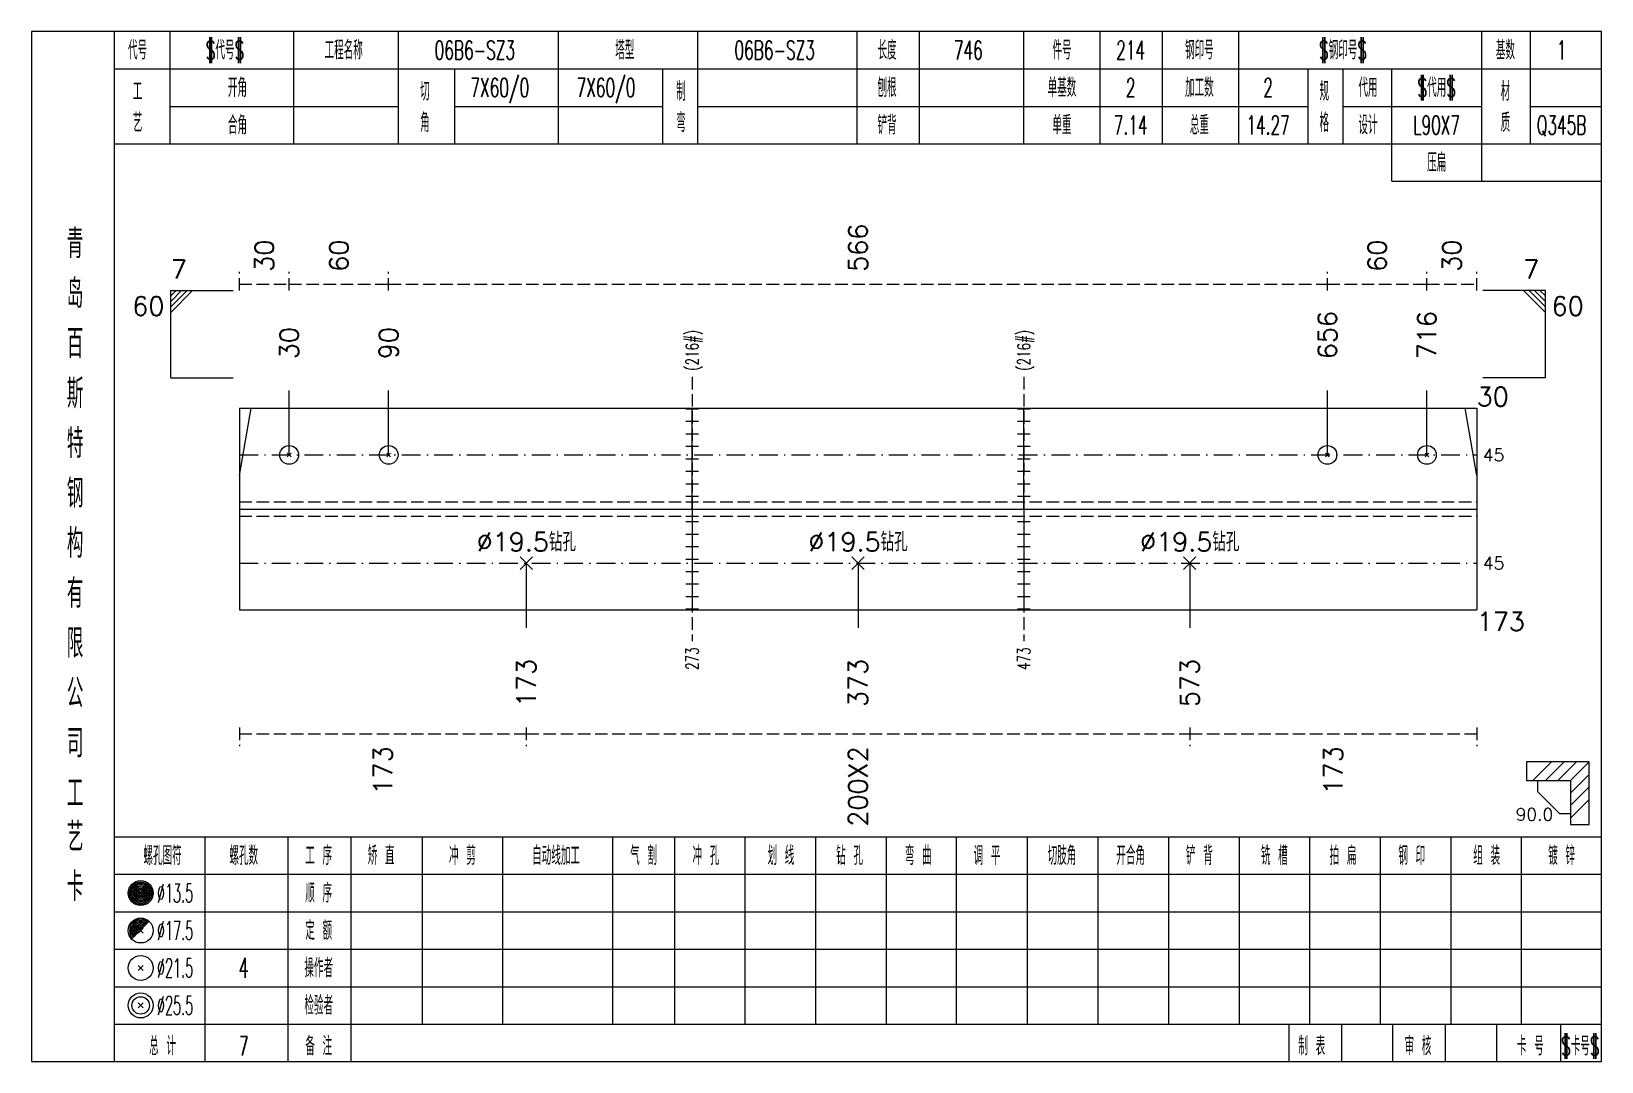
# Model space of a CAD drawing. Extents: x -533 to 8774, y 0 to 7979.
# Drawn here: x 2811.2 to 3062.6, y 7087.9 to 7252.9 of the extents above; entities that cross this region are included whole.
import ezdxf
from ezdxf.enums import TextEntityAlignment as Align

# ---------------------------------------------------------------- set-up
doc = ezdxf.new("R2010")
doc.units = 0
doc.header["$MEASUREMENT"] = 0
doc.linetypes.add('一点画线', pattern=[5.2, 3, -1, 0.2, -1])
doc.linetypes.add('虚线', pattern=[2.75, 2, -0.75])
doc.layers.get('0').update_dxf_attribs({"linetype": 'CONTINUOUS', "lineweight": 25})
for name, color, linetype, lineweight in [('1', 7, 'CONTINUOUS', 25), ('2', 7, 'CONTINUOUS', 25), ('4', 7, 'CONTINUOUS', 25), ('5', 7, 'CONTINUOUS', 25)]:
    doc.layers.add(name, color=color, linetype=linetype, lineweight=lineweight)
doc.styles.get("Standard").update_dxf_attribs({"font": 'simplex.shx', "width": 0.7, "height": 3, "bigfont": 'gbhzfs.shx'})

msp = doc.modelspace()

# ---------------------------------------------------------------- texts
at = {"color": 8, "linetype": 'Continuous', "lineweight": 9}
for s, p in [('566', (2943.55, 7214.39)), ('30', (2848.48, 7214.39)), ('60', (2860.43, 7214.39)), ('60', (3026.67, 7214.39)), ('30', (3038.62, 7214.39))]:
    msp.add_text(s, height=3, rotation=90, dxfattribs=at).set_placement(p, align=Align.MIDDLE_LEFT)
at = {"color": 7, "linetype": 'Continuous', "lineweight": 13}
msp.add_text('7', height=3, dxfattribs=at).set_placement((2833.5, 7212.39), align=Align.BOTTOM_LEFT)
msp.add_text('7', height=3, dxfattribs=at).set_placement((3052.6, 7212.39), align=Align.BOTTOM_RIGHT)
msp.add_text('60', height=3, dxfattribs=at).set_placement((2832.5, 7210.39), align=Align.TOP_RIGHT)
msp.add_text('60', height=3, dxfattribs=at).set_placement((3054.6, 7210.39), align=Align.TOP_LEFT)
for s, p in [('656', (3018.7, 7200.39)), ('716', (3034.63, 7200.39)), ('30', (2852.47, 7200.39)), ('90', (2868.4, 7200.39))]:
    msp.add_text(s, height=3, rotation=90, dxfattribs=at).set_placement(p, align=Align.MIDDLE_LEFT)
for s, height, p in [('30', 3, (3042.6, 7194.39)), ('45', 2, (3043.6, 7185.06)), ('45', 2, (3043.6, 7167.73))]:
    msp.add_text(s, height=height, dxfattribs=at).set_placement(p, align=Align.MIDDLE_LEFT)
at = {"color": 8, "linetype": 'Continuous', "lineweight": 9}
for s, p in [('173', (2867.47, 7138.39)), ('200X2', (2943.55, 7138.39)), ('173', (3019.63, 7138.39))]:
    msp.add_text(s, height=3, rotation=90, dxfattribs=at).set_placement(p, align=Align.MIDDLE_RIGHT)
at = {"layer": '1', "color": 7, "linetype": 'Continuous', "lineweight": 13}
for p in [(2890.44, 7168.73), (2943.55, 7168.73), (2996.66, 7168.73)]:
    msp.add_text('%%c19.5钻孔', height=3, dxfattribs=at).set_placement(p, align=Align.BOTTOM_CENTER)
msp.add_text('173', height=3, dxfattribs=at).set_placement((3042.6, 7158.39), align=Align.MIDDLE_LEFT)
for s, p in [('173', (2890.44, 7152.39)), ('373', (2943.55, 7152.39)), ('573', (2996.66, 7152.39))]:
    msp.add_text(s, height=3, rotation=90, dxfattribs=at).set_placement(p, align=Align.MIDDLE_RIGHT)
at = {"layer": '2', "color": 7, "linetype": 'Continuous', "lineweight": 13, "width": 0.7}
for p in [(2916.99, 7198.56), (2970.1, 7198.56)]:
    msp.add_text('(216#)', height=2, rotation=90, dxfattribs=at).set_placement(p, align=Align.MIDDLE_LEFT)
for s, p in [('273', (2916.99, 7154.23)), ('473', (2970.1, 7154.23))]:
    msp.add_text(s, height=2, rotation=90, dxfattribs=at).set_placement(p, align=Align.MIDDLE_RIGHT)
at = {"layer": '2', "color": 7, "linetype": 'Continuous', "lineweight": 13}
msp.add_text('90.0', height=2, dxfattribs=at).set_placement((3054.85, 7125.89), align=Align.BOTTOM_RIGHT)
at = {"layer": '4', "color": 1, "linetype": 'Continuous', "lineweight": 13}
for s, height, width, p in [('代号', 3, 0.6, (2828.2, 7249.89)), ('$代号$', 3, 0.6, (2842.2, 7249.89)), ('工程名称', 3, 0.6, (2861.2, 7249.89)), ('06B6-SZ3', 3, 0.6, (2882.2, 7249.89)), ('塔型', 3, 0.6, (2906.2, 7249.89)), ('06B6-SZ3', 3, 0.6, (2930.2, 7249.89)), ('长度', 3, 0.6, (2948.2, 7249.89)), ('746', 3, 0.6, (2961.2, 7249.89)), ('件号', 3, 0.6, (2976.2, 7249.89)), ('214', 3, 0.6, (2987.2, 7249.89)), ('钢印号', 3, 0.6, (2998.2, 7249.89)), ('$钢印号$', 3, 0.6, (3021.2, 7249.89)), ('基数', 3, 0.6, (3047.2, 7249.89)), ('1', 3, 0.6, (3056.2, 7249.89)), ('开角', 3, 0.6, (2844.2, 7243.89)), ('7X60/0', 3, 0.6, (2886.2, 7243.89)), ('7X60/0', 3, 0.6, (2903.2, 7243.89)), ('刨根', 3, 0.6, (2948.2, 7243.89)), ('单基数', 3, 0.6, (2976.2, 7243.89)), ('2', 3, 0.6, (2987.2, 7243.89)), ('加工数', 3, 0.6, (2998.2, 7243.89)), ('2', 3, 0.6, (3009.2, 7243.89)), ('代用', 3, 0.6, (3025.2, 7243.89)), ('$代用$', 3, 0.6, (3036.2, 7243.89)), ('工', 3, 0.6, (2828.2, 7243.29)), ('切', 3, 0.6, (2874.2, 7243.29)), ('制', 3, 0.6, (2915.2, 7243.29)), ('规', 3, 0.6, (3018.2, 7243.29)), ('材', 3, 0.6, (3047.2, 7243.29)), ('艺', 3, 0.6, (2828.2, 7238.29)), ('合角', 3, 0.6, (2844.2, 7237.89)), ('角', 3, 0.6, (2874.2, 7238.29)), ('弯', 3, 0.6, (2915.2, 7238.29)), ('铲背', 3, 0.6, (2948.2, 7237.89)), ('单重', 3, 0.6, (2976.2, 7237.89)), ('7.14', 3, 0.6, (2987.2, 7237.89)), ('总重', 3, 0.6, (2998.2, 7237.89)), ('14.27', 3, 0.6, (3009.2, 7237.89)), ('格', 3, 0.6, (3018.2, 7238.29)), ('设计', 3, 0.6, (3025.2, 7237.89)), ('L90X7', 3, 0.6, (3036.2, 7237.89)), ('质', 3, 0.6, (3047.2, 7238.29)), ('Q345B', 3, 0.6, (3056.2, 7237.89)), ('压扁', 3, 0.6, (3036.2, 7231.89)), ('青', 4.6, 0.8, (2818.2, 7218.89)), ('岛', 4.6, 0.8, (2818.2, 7210.89)), ('百', 4.6, 0.8, (2818.2, 7202.89)), ('斯', 4.6, 0.8, (2818.2, 7194.89)), ('特', 4.6, 0.8, (2818.2, 7186.89)), ('钢', 4.6, 0.8, (2818.2, 7178.89)), ('构', 4.6, 0.8, (2818.2, 7170.89)), ('有', 4.6, 0.8, (2818.2, 7162.89)), ('限', 4.6, 0.8, (2818.2, 7154.89)), ('公', 4.6, 0.8, (2818.2, 7146.89)), ('司', 4.6, 0.8, (2818.2, 7138.89)), ('工', 4.6, 0.8, (2818.2, 7130.89)), ('艺', 4.6, 0.8, (2818.2, 7123.89)), ('螺孔图符', 3, 0.6, (2832.2, 7120.89)), ('螺孔数', 3, 0.6, (2845.2, 7120.89)), ('工 序', 3, 0.6, (2857.2, 7120.89)), ('矫 直', 3, 0.6, (2867.2, 7120.89)), ('冲 剪', 3, 0.6, (2880.2, 7120.89)), ('自动线加工', 3, 0.6, (2895.2, 7120.89)), ('气 割', 3, 0.6, (2909.2, 7120.89)), ('冲 孔', 3, 0.6, (2919.2, 7120.89)), ('划 线', 3, 0.6, (2931.2, 7120.89)), ('钻 孔', 3, 0.6, (2942.2, 7120.89)), ('弯 曲', 3, 0.6, (2953.2, 7120.89)), ('调 平', 3, 0.6, (2964.2, 7120.89)), ('切肢角', 3, 0.6, (2976.2, 7120.89)), ('开合角', 3, 0.6, (2987.2, 7120.89)), ('铲 背', 3, 0.6, (2998.2, 7120.89)), ('铣 槽', 3, 0.6, (3010.2, 7120.89)), ('拍 扁', 3, 0.6, (3021.2, 7120.89)), ('钢 印', 3, 0.6, (3032.2, 7120.89)), ('组 装', 3, 0.6, (3044.2, 7120.89)), ('镀 锌', 3, 0.6, (3056.2, 7120.89)), ('卡', 4.6, 0.8, (2818.2, 7115.89)), ('%%C13.5', 3, 0.5, (2834.2, 7114.89)), ('顺 序', 3, 0.6, (2857.2, 7114.89)), ('%%C17.5', 3, 0.5, (2834.2, 7108.89)), ('定 额', 3, 0.6, (2857.2, 7108.89)), ('操作者', 3, 0.6, (2857.2, 7102.89)), ('%%C21.5', 3, 0.5, (2834.2, 7102.89)), ('4', 3.2, 0.6, (2845.2, 7102.89)), ('%%C25.5', 3, 0.5, (2834.2, 7096.89)), ('检验者', 3, 0.6, (2857.2, 7096.89)), ('总 计', 3, 0.6, (2832.2, 7090.39)), ('备 注', 3, 0.6, (2857.2, 7090.39)), ('制 表', 3, 0.6, (3016.2, 7090.39)), ('审 核', 3, 0.6, (3033.2, 7090.39)), ('卡 号', 3, 0.6, (3051.2, 7090.39)), ('$卡号$', 3, 0.6, (3059.2, 7090.39)), ('7', 3, 0.6, (2845.2, 7090.39))]:
    msp.add_text(s, height=height, dxfattribs=dict(at, width=width)).set_placement(p, align=Align.MIDDLE_CENTER)

# ---------------------------------------------------------------- blocks, each defined once
blk = doc.blocks.new('孔21.5')
at = {"layer": '5', "color": 7, "linetype": 'Continuous', "lineweight": 13}
for p, q in [((-0.2, -0.2), (0.2, 0.2)), ((0.2, -0.2), (-0.2, 0.2))]:
    blk.add_line(p, q, dxfattribs=at)
blk.add_circle((0, 0), 1, dxfattribs=at)

# ---------------------------------------------------------------- linework, layer by layer
at = {"color": 8, "linetype": '虚线', "lineweight": 9}
for p, q in [((2844.5, 7211.39), (2844.5, 7214.39)), ((2852.47, 7211.39), (2852.47, 7214.39)), ((2852.47, 7211.39), (2852.47, 7214.39)), ((2868.4, 7211.39), (2868.4, 7214.39)), ((2868.4, 7211.39), (2868.4, 7214.39)), ((3018.7, 7211.39), (3018.7, 7214.39)), ((3018.7, 7211.39), (3018.7, 7214.39)), ((3034.63, 7211.39), (3034.63, 7214.39)), ((3034.63, 7211.39), (3034.63, 7214.39)), ((3042.6, 7211.39), (3042.6, 7214.39)), ((2844.5, 7212.39), (2852.47, 7212.39)), ((2852.47, 7212.39), (2868.4, 7212.39)), ((2868.4, 7212.39), (3018.7, 7212.39)), ((3018.7, 7212.39), (3034.63, 7212.39)), ((3034.63, 7212.39), (3042.6, 7212.39)), ((2844.5, 7141.39), (2844.5, 7138.39)), ((2844.5, 7140.39), (2890.44, 7140.39)), ((2890.44, 7141.39), (2890.44, 7138.39)), ((2890.44, 7141.39), (2890.44, 7138.39)), ((2890.44, 7140.39), (2996.66, 7140.39)), ((2996.66, 7141.39), (2996.66, 7138.39)), ((2996.66, 7141.39), (2996.66, 7138.39)), ((2996.66, 7140.39), (3042.6, 7140.39)), ((3042.6, 7141.39), (3042.6, 7138.39))]:
    msp.add_line(p, q, dxfattribs=at)
at = {"color": 7, "linetype": 'Continuous', "lineweight": 13}
for p, q in [((2833.5, 7211.39), (2843.5, 7211.39)), ((2833.5, 7197.39), (2833.5, 7211.39)), ((2834.38, 7211.39), (2833.5, 7210.52)), ((2835.25, 7211.39), (2833.5, 7209.64)), ((2836.13, 7211.39), (2833.5, 7208.77)), ((2837, 7211.39), (2833.5, 7207.89)), ((3053.6, 7211.39), (3043.6, 7211.39)), ((3050.1, 7211.39), (3053.6, 7207.89)), ((3050.98, 7211.39), (3053.6, 7208.77)), ((3051.85, 7211.39), (3053.6, 7209.64)), ((3052.73, 7211.39), (3053.6, 7210.52)), ((3053.6, 7197.39), (3053.6, 7211.39)), ((2833.5, 7197.39), (2843.5, 7197.39)), ((2852.47, 7185.06), (2852.47, 7195.39)), ((2868.4, 7185.06), (2868.4, 7195.39)), ((3018.7, 7185.06), (3018.7, 7195.39)), ((3034.63, 7185.06), (3034.63, 7195.39)), ((3053.6, 7197.39), (3043.6, 7197.39)), ((2844.5, 7181.78), (2846.36, 7192.56)), ((3042.6, 7181.78), (3040.74, 7192.56)), ((2890.44, 7167.73), (2890.44, 7157.39)), ((2943.55, 7167.73), (2943.55, 7157.39)), ((2996.66, 7167.73), (2996.66, 7157.39))]:
    msp.add_line(p, q, dxfattribs=at)
at = {"color": 7, "linetype": 'Continuous', "lineweight": 18}
for p, q in [((2844.5, 7192.56), (2844.5, 7160.23)), ((2844.5, 7192.56), (3042.6, 7192.56)), ((3042.6, 7192.56), (3042.6, 7160.23)), ((2844.5, 7176.39), (3042.6, 7176.39))]:
    msp.add_line(p, q, dxfattribs=at)
at = {"color": 3, "linetype": '一点画线', "lineweight": 13}
for p, q in [((2844.5, 7185.06), (3042.6, 7185.06)), ((2844.5, 7167.73), (3042.6, 7167.73))]:
    msp.add_line(p, q, dxfattribs=at)
at = {"color": 1, "linetype": '虚线', "lineweight": 18}
for p, q in [((2844.5, 7177.56), (3042.6, 7177.56)), ((2844.5, 7175.23), (3042.6, 7175.23))]:
    msp.add_line(p, q, dxfattribs=at)
at = {"layer": '1', "color": 7, "linetype": 'Continuous', "lineweight": 13}
for p, q in [((2889.44, 7166.73), (2891.44, 7168.73)), ((2889.44, 7168.73), (2891.44, 7166.73)), ((2942.55, 7166.73), (2944.55, 7168.73)), ((2942.55, 7168.73), (2944.55, 7166.73)), ((2995.66, 7166.73), (2997.66, 7168.73)), ((2995.66, 7168.73), (2997.66, 7166.73))]:
    msp.add_line(p, q, dxfattribs=at)
at = {"layer": '1', "color": 7, "linetype": 'Continuous', "lineweight": 18}
msp.add_line((2844.5, 7160.23), (3042.6, 7160.23), dxfattribs=at)
at = {"layer": '2', "color": 216, "linetype": '虚线', "lineweight": 13}
for p, q in [((2916.99, 7197.56), (2916.99, 7155.23)), ((2970.1, 7197.56), (2970.1, 7155.23))]:
    msp.add_line(p, q, dxfattribs=at)
at = {"layer": '2', "color": 7, "linetype": 'Continuous', "lineweight": 13}
for p, q in [((2916.99, 7176.39), (2916.99, 7192.56)), ((2970.1, 7176.39), (2970.1, 7192.56)), ((2917.99, 7192.39), (2915.99, 7192.39)), ((2917.99, 7190.39), (2915.99, 7190.39)), ((2971.1, 7192.39), (2969.1, 7192.39)), ((2971.1, 7190.39), (2969.1, 7190.39)), ((2917.99, 7188.39), (2915.99, 7188.39)), ((2971.1, 7188.39), (2969.1, 7188.39)), ((2917.99, 7186.39), (2915.99, 7186.39)), ((2971.1, 7186.39), (2969.1, 7186.39)), ((2917.99, 7184.39), (2915.99, 7184.39)), ((2971.1, 7184.39), (2969.1, 7184.39)), ((2917.99, 7182.39), (2915.99, 7182.39)), ((2917.99, 7180.39), (2915.99, 7180.39)), ((2971.1, 7182.39), (2969.1, 7182.39)), ((2971.1, 7180.39), (2969.1, 7180.39)), ((2917.99, 7178.39), (2915.99, 7178.39)), ((2971.1, 7178.39), (2969.1, 7178.39)), ((2916.99, 7176.39), (2916.99, 7160.23)), ((2970.1, 7176.39), (2970.1, 7160.23)), ((2915.99, 7174.39), (2917.99, 7174.39)), ((2969.1, 7174.39), (2971.1, 7174.39)), ((2915.99, 7172.39), (2917.99, 7172.39)), ((2915.99, 7170.39), (2917.99, 7170.39)), ((2969.1, 7172.39), (2971.1, 7172.39)), ((2969.1, 7170.39), (2971.1, 7170.39)), ((2915.99, 7168.39), (2917.99, 7168.39)), ((2969.1, 7168.39), (2971.1, 7168.39)), ((2915.99, 7166.39), (2917.99, 7166.39)), ((2969.1, 7166.39), (2971.1, 7166.39)), ((2915.99, 7164.39), (2917.99, 7164.39)), ((2915.99, 7162.39), (2917.99, 7162.39)), ((2969.1, 7164.39), (2971.1, 7164.39)), ((2969.1, 7162.39), (2971.1, 7162.39)), ((2915.99, 7160.39), (2917.99, 7160.39)), ((2969.1, 7160.39), (2971.1, 7160.39)), ((3060.6, 7135.89), (3050.6, 7135.89)), ((3050.6, 7135.89), (3050.6, 7132.89)), ((3051.6, 7132.89), (3054.6, 7135.89)), ((3053.6, 7132.89), (3056.6, 7135.89)), ((3055.6, 7132.89), (3058.6, 7135.89)), ((3057.6, 7132.89), (3060.6, 7135.89)), ((3060.6, 7125.89), (3060.6, 7135.89)), ((3050.6, 7132.89), (3057.6, 7132.89)), ((3052.35, 7132.89), (3052.35, 7131.14)), ((3057.6, 7130.89), (3060.6, 7133.89)), ((3057.6, 7132.89), (3057.6, 7125.89)), ((3055.85, 7127.64), (3052.35, 7131.14)), ((3057.6, 7128.89), (3060.6, 7131.89)), ((3057.6, 7126.89), (3060.6, 7129.89)), ((3055.85, 7127.64), (3057.6, 7127.64)), ((3057.6, 7125.89), (3060.6, 7125.89))]:
    msp.add_line(p, q, dxfattribs=at)
at = {"layer": '4', "color": 1, "linetype": 'Continuous', "lineweight": 18}
for p, q in [((2824.5, 7087.89), (2824.5, 7252.89)), ((2833.4, 7234.89), (2833.4, 7252.89)), ((2853.2, 7234.89), (2853.2, 7252.89)), ((2870, 7234.89), (2870, 7252.89)), ((2895.6, 7234.89), (2895.6, 7252.89)), ((2917.9, 7234.89), (2917.9, 7252.89)), ((2943.4, 7234.89), (2943.4, 7252.89)), ((2953.4, 7234.89), (2953.4, 7252.89)), ((2970.1, 7234.89), (2970.1, 7252.89)), ((2982.3, 7234.89), (2982.3, 7252.89)), ((2992.3, 7234.89), (2992.3, 7252.89)), ((3004.5, 7234.89), (3004.5, 7252.89)), ((3043.4, 7228.89), (3043.4, 7252.89)), ((3051.2, 7234.89), (3051.2, 7252.89)), ((2824.5, 7246.89), (3062.6, 7246.89)), ((2879, 7234.89), (2879, 7246.89)), ((2912.3, 7234.89), (2912.3, 7246.89)), ((3015.6, 7234.89), (3015.6, 7246.89)), ((3021.2, 7234.89), (3021.2, 7246.89)), ((3029, 7228.89), (3029, 7246.89)), ((2833.4, 7240.89), (2870, 7240.89)), ((2879, 7240.89), (2912.3, 7240.89)), ((2917.9, 7240.89), (3015.6, 7240.89)), ((3021.2, 7240.89), (3043.4, 7240.89)), ((3051.2, 7240.89), (3062.6, 7240.89)), ((2824.5, 7234.89), (3062.6, 7234.89)), ((3029, 7228.89), (3062.6, 7228.89)), ((2824.5, 7123.89), (3062.6, 7123.89)), ((2839, 7087.89), (2839, 7123.89)), ((2852.3, 7087.89), (2852.3, 7123.89)), ((2862.4, 7087.89), (2862.4, 7123.89)), ((2873.8, 7093.89), (2873.8, 7123.89)), ((2886.7, 7093.89), (2886.7, 7123.89)), ((2904.3, 7093.89), (2904.3, 7123.89)), ((2914.2, 7093.89), (2914.2, 7123.89)), ((2925.5, 7093.89), (2925.5, 7123.89)), ((2936.8, 7093.89), (2936.8, 7123.89)), ((2948.1, 7093.89), (2948.1, 7123.89)), ((2959.3, 7093.89), (2959.3, 7123.89)), ((2970.7, 7093.89), (2970.7, 7123.89)), ((2982, 7093.89), (2982, 7123.89)), ((2993.3, 7093.89), (2993.3, 7123.89)), ((3004.6, 7093.89), (3004.6, 7123.89)), ((3015.9, 7093.89), (3015.9, 7123.89)), ((3027.2, 7093.89), (3027.2, 7123.89)), ((3038.5, 7093.89), (3038.5, 7123.89)), ((3049.8, 7093.89), (3049.8, 7123.89)), ((2824.5, 7117.89), (3062.6, 7117.89)), ((2824.5, 7111.89), (3062.6, 7111.89)), ((2824.5, 7105.89), (3062.6, 7105.89)), ((2824.5, 7099.89), (3062.6, 7099.89)), ((2824.5, 7093.89), (3062.6, 7093.89)), ((3012.6, 7087.89), (3012.6, 7093.89)), ((3021, 7087.89), (3021, 7093.89)), ((3029.2, 7087.89), (3029.2, 7093.89)), ((3037.6, 7087.89), (3037.6, 7093.89)), ((3045.8, 7087.89), (3045.8, 7093.89)), ((3056.1, 7087.89), (3056.1, 7093.89))]:
    msp.add_line(p, q, dxfattribs=at)
at = {"layer": '4', "color": 7, "linetype": 'Continuous', "lineweight": 13}
for p, q in [((2828.5, 7114.69), (2828.9, 7115.09)), ((2828.9, 7114.69), (2828.5, 7115.09)), ((2828.3, 7102.49), (2829.1, 7103.29)), ((2829.1, 7102.49), (2828.3, 7103.29)), ((2828.3, 7096.49), (2829.1, 7097.29)), ((2829.1, 7096.49), (2828.3, 7097.29))]:
    msp.add_line(p, q, dxfattribs=at)
at = {"layer": '4', "color": 7, "linetype": 'Continuous', "lineweight": 0}
for p, q in [((2828.3, 7108.49), (2829.1, 7109.29)), ((2828.3, 7109.29), (2829.1, 7108.49))]:
    msp.add_line(p, q, dxfattribs=at)
at = {"layer": '4', "color": 4, "linetype": 'Continuous', "lineweight": 18}
msp.add_lwpolyline([(2811.2, 7252.89), (2811.2, 7087.89), (3062.6, 7087.89), (3062.6, 7252.89)], close=True, dxfattribs=at)
at = {"layer": '4', "color": 7, "linetype": 'Continuous', "lineweight": 13}
for centre, radius in [((2828.7, 7114.89), 2), ((2828.7, 7114.89), 1.8), ((2828.7, 7114.89), 1.6), ((2828.7, 7114.89), 1.4), ((2828.7, 7114.89), 1.2), ((2828.7, 7114.89), 1), ((2828.7, 7114.89), 0.8), ((2828.7, 7114.89), 0.6), ((2828.7, 7114.89), 0.4), ((2828.7, 7114.89), 0.2), ((2828.7, 7108.89), 2), ((2828.7, 7102.89), 2), ((2828.7, 7096.89), 2), ((2828.7, 7096.89), 1.4)]:
    msp.add_circle(centre, radius, dxfattribs=at)
for radius in [1.8, 1.6, 1.4, 1.2, 1, 0.8, 0.6, 0.4, 0.2]:
    msp.add_arc((2828.7, 7108.89), radius, 45, 225, dxfattribs=at)

# ---------------------------------------------------------------- block references
at = {"color": 7, "linetype": 'Continuous', "lineweight": 13, "xscale": 1.5, "yscale": 1.5, "zscale": 1.5}
for p in [(2852.47, 7185.06), (2868.4, 7185.06), (3018.7, 7185.06), (3034.63, 7185.06)]:
    msp.add_blockref('孔21.5', p, dxfattribs=at)

msp.set_redraw_order([(e.dxf.handle, doc.entitydb.next_handle()) for e in msp.query("TEXT MTEXT ATTDEF DIMENSION ARC_DIMENSION")])  # texts and dimensions are drawn at this point

doc.saveas('drawing.dxf')
